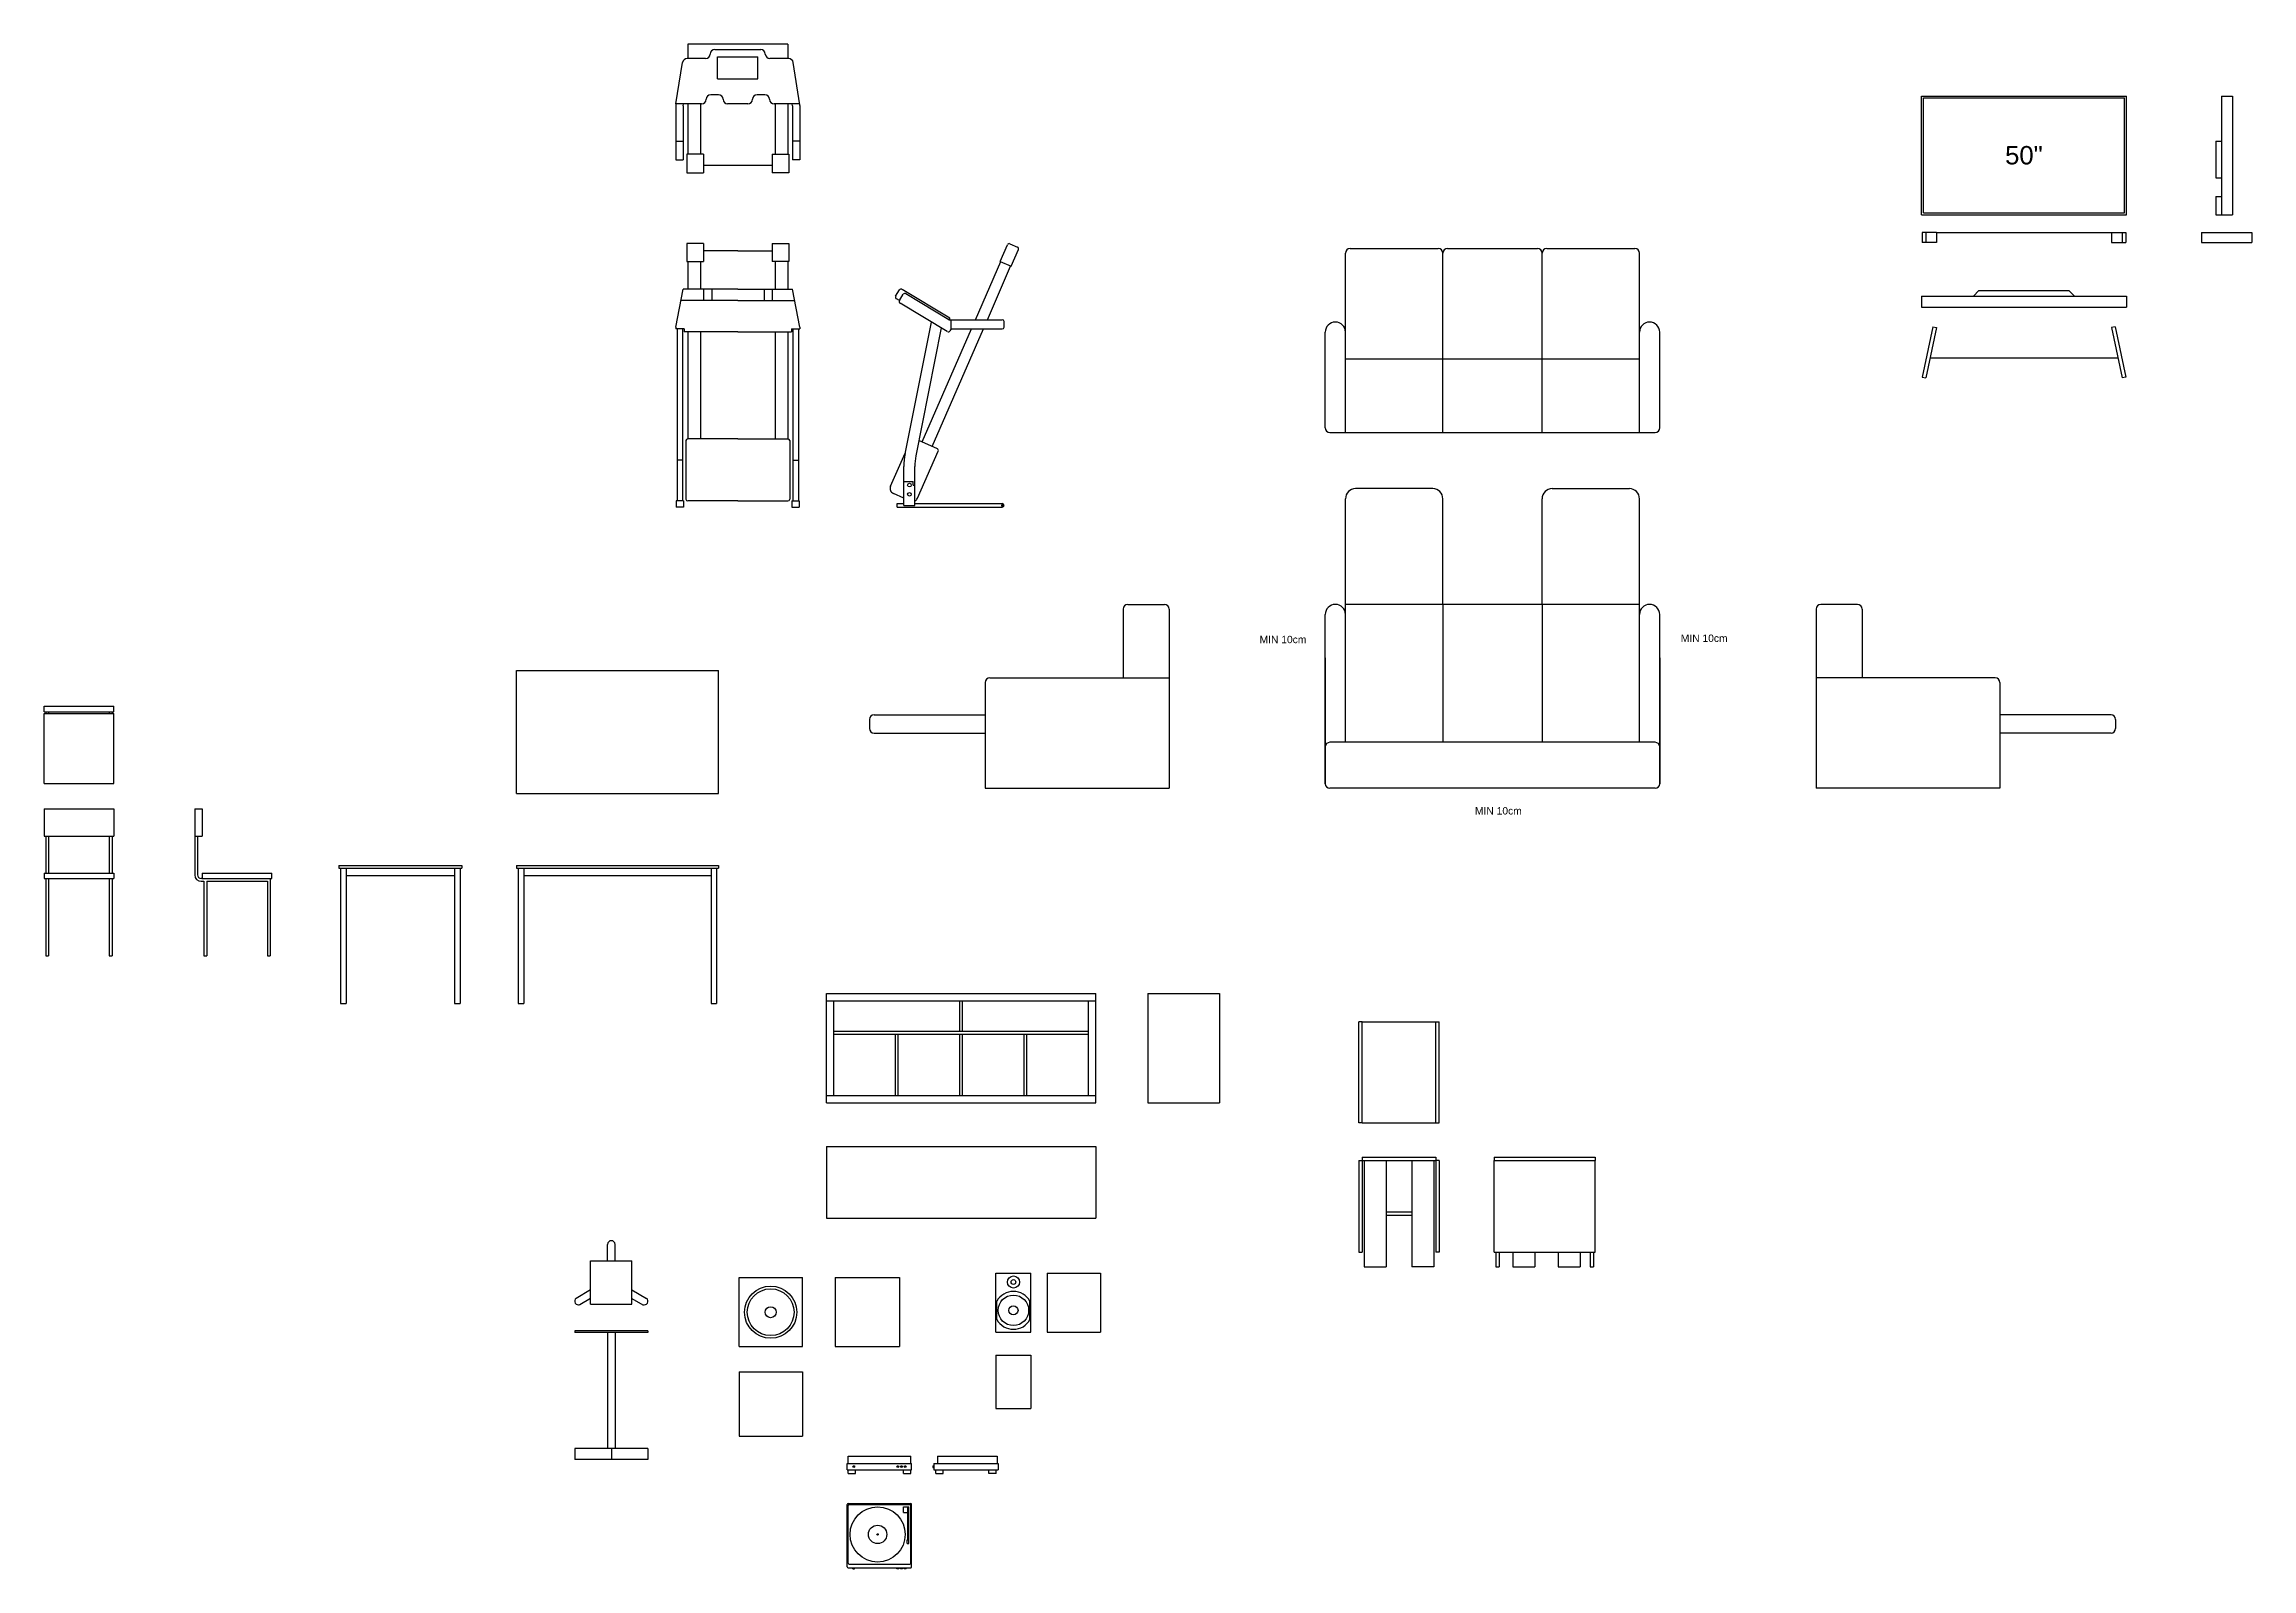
# Model space of a CAD drawing. Header units: millimetres. Extents: x 276 to 3422, y -1188 to 1441.
# Drawn here: x 276 to 1478, y 611 to 1441 of the extents above; entities that cross this region are included whole.
import ezdxf
from ezdxf.lldxf.tags import DXFTag

# ---------------------------------------------------------------- set-up
doc = ezdxf.new("R2010")
doc.units = ezdxf.units.MM
tags = doc.linetypes.add('03B018', pattern=[5.4, 2.16, -3.24]).pattern_tags.tags
tags[6:7] = [DXFTag(74, 4), DXFTag(75, 0), DXFTag(340, '0'), DXFTag(46, 1.0), DXFTag(50, 0.0), DXFTag(44, 0.0), DXFTag(45, 0.0)]
tags[4:5] = [DXFTag(74, 4), DXFTag(75, 0), DXFTag(340, '0'), DXFTag(46, 1.0), DXFTag(50, 0.0), DXFTag(44, 0.0), DXFTag(45, 0.0)]

msp = doc.modelspace()

# ---------------------------------------------------------------- texts
at = {"attachment_point": 5}
for s, insert, char_height, width in [('{\\fArial|b0|i0|c238|p0;50"}', (1353.5, 1380.3), 10, 109.5), ('{\\fArial|b0|i0|c238|p0;MIN 10cm}', (950.3, 1116.9), 4, 33.961), ('{\\fArial|b0|i0|c238|p0;MIN 10cm}', (1179.5, 1117.6), 4, 33.961), ('{\\fArial|b0|i0|c238|p0;MIN 10cm}', (1067.5, 1023.7), 4, 33.961)]:
    msp.add_mtext(s, dxfattribs=dict(at, insert=insert, char_height=char_height, width=width))

# ---------------------------------------------------------------- linework, layer by layer
for p, q in [((619.9, 1408.3), (623.6, 1430.8)), ((636.1, 1432.9), (626, 1432.9)), ((680.9, 1440.8), (626.4, 1440.8)), ((626.4, 1440.8), (626.4, 1432.9)), ((638.6, 1435.4), (638.6, 1435.4)), ((641.1, 1437.9), (666.1, 1437.9)), ((642.6, 1433.9), (664.6, 1433.9)), ((642.6, 1421.9), (642.6, 1433.9)), ((664.6, 1421.9), (664.6, 1433.9)), ((668.6, 1435.4), (668.6, 1435.4)), ((681.3, 1432.9), (671.1, 1432.9)), ((680.9, 1440.8), (680.9, 1432.9)), ((687.4, 1407.8), (683.7, 1430.8)), ((642.6, 1421.9), (664.6, 1421.9)), ((633.9, 1408.3), (619.9, 1408.3)), ((619.9, 1408.3), (619.9, 1377.9)), ((623.9, 1407.2), (624.1, 1408.3)), ((623.9, 1407.2), (623.9, 1377.9)), ((626.4, 1408.3), (626.4, 1380.9)), ((633.4, 1408.3), (633.4, 1380.9)), ((636.4, 1410.8), (636.4, 1410.8)), ((643.1, 1413.3), (638.9, 1413.3)), ((645.6, 1410.8), (645.6, 1410.8)), ((659.1, 1408.3), (648.1, 1408.3)), ((661.6, 1410.8), (661.6, 1410.8)), ((668.4, 1413.3), (664.1, 1413.3)), ((670.9, 1410.8), (670.9, 1410.8)), ((687.3, 1408.3), (673.4, 1408.3)), ((673.9, 1408.3), (673.9, 1380.9)), ((680.9, 1408.3), (680.9, 1380.9)), ((683.4, 1407.2), (683.2, 1408.3)), ((683.4, 1407.2), (683.4, 1377.9)), ((687.4, 1407.4), (687.4, 1377.9)), ((1297.8, 1348), (1297.8, 1412.5)), ((1297.8, 1412.5), (1409.3, 1412.5)), ((1298.8, 1349), (1298.8, 1411.5)), ((1298.8, 1411.5), (1408.3, 1411.5)), ((1408.3, 1349), (1408.3, 1411.5)), ((1409.3, 1348), (1409.3, 1412.5)), ((1461, 1412.5), (1467, 1412.5)), ((1461, 1412.5), (1461, 1348)), ((1467, 1412.5), (1467, 1348)), ((619.9, 1388), (623.9, 1388)), ((687.4, 1388), (683.4, 1388)), ((1458, 1388), (1461, 1388)), ((1458, 1388), (1458, 1368)), ((619.9, 1377.9), (623.9, 1377.9)), ((625.9, 1380.9), (625.9, 1370.8)), ((634.9, 1380.9), (625.9, 1380.9)), ((625.9, 1370.8), (634.9, 1370.8)), ((634.9, 1380.9), (634.9, 1370.8)), ((672.4, 1374.8), (634.9, 1374.8)), ((672.4, 1380.9), (672.4, 1370.8)), ((672.4, 1380.9), (681.4, 1380.9)), ((681.4, 1370.8), (672.4, 1370.8)), ((681.4, 1380.9), (681.4, 1370.8)), ((687.4, 1377.9), (683.4, 1377.9)), ((1458, 1368), (1461, 1368)), ((1458, 1358), (1461, 1358)), ((1458, 1358), (1458, 1348)), ((1297.8, 1348), (1409.3, 1348)), ((1298.8, 1349), (1408.3, 1349)), ((1458, 1348), (1467, 1348)), ((1305.9, 1338.3), (1298.1, 1338.3)), ((1298.1, 1338.3), (1298.1, 1332.8)), ((1300.1, 1338.3), (1300.1, 1332.8)), ((1305.9, 1338.3), (1305.9, 1332.8)), ((1305.9, 1338.3), (1401.1, 1338.3)), ((1401.1, 1338.3), (1408.9, 1338.3)), ((1401.1, 1338.3), (1401.1, 1332.8)), ((1406.9, 1338.3), (1406.9, 1332.8)), ((1408.9, 1338.3), (1408.9, 1332.8)), ((1450.1, 1338.3), (1477.5, 1338.3)), ((1450.1, 1338.3), (1450.1, 1332.8)), ((1477.5, 1338.3), (1477.5, 1332.8)), ((634.9, 1332.3), (625.9, 1332.3)), ((625.9, 1332.3), (625.9, 1322.6)), ((625.9, 1322.6), (634.9, 1322.6)), ((626.4, 1322.6), (626.4, 1307.5)), ((633.4, 1322.6), (633.4, 1307.5)), ((634.9, 1332.3), (634.9, 1322.6)), ((653.6, 1328.3), (634.9, 1328.3)), ((653.6, 1328.3), (672.4, 1328.3)), ((672.4, 1332.3), (681.4, 1332.3)), ((672.4, 1332.3), (672.4, 1322.6)), ((681.4, 1322.6), (672.4, 1322.6)), ((673.9, 1322.6), (673.9, 1307.5)), ((680.9, 1322.6), (680.9, 1307.5)), ((681.4, 1332.3), (681.4, 1322.6)), ((782.9, 1290.9), (796.7, 1322.5)), ((796.4, 1322.6), (800.4, 1331.7)), ((796.4, 1322.6), (802.3, 1320)), ((801.7, 1332.2), (805.9, 1330.4)), ((802.3, 1320), (806.4, 1329.1)), ((984.3, 1229.6), (984.3, 1327.1)), ((986.8, 1329.6), (1034.8, 1329.6)), ((1037.3, 1229.6), (1037.3, 1327.1)), ((1039.8, 1329.6), (1088.8, 1329.6)), ((1091.3, 1229.6), (1091.3, 1327.1)), ((1093.8, 1329.6), (1141.8, 1329.6)), ((1144.3, 1229.6), (1144.3, 1327.1)), ((1305.9, 1332.8), (1298.1, 1332.8)), ((1401.1, 1332.8), (1408.9, 1332.8)), ((1450.1, 1332.8), (1477.5, 1332.8)), ((789.5, 1290.9), (802.1, 1320)), ((619.9, 1286.9), (623.9, 1307.5)), ((653.6, 1301.3), (622.7, 1301.3)), ((653.6, 1307.5), (623.9, 1307.5)), ((634.9, 1307.5), (634.9, 1301.3)), ((639.4, 1307.5), (639.4, 1301.3)), ((653.6, 1307.5), (683.4, 1307.5)), ((653.6, 1301.3), (684.6, 1301.3)), ((667.9, 1307.5), (667.9, 1301.3)), ((672.4, 1307.5), (672.4, 1301.3)), ((687.4, 1286.9), (683.4, 1307.5)), ((739.5, 1303.7), (741.6, 1307.1)), ((741.6, 1301.3), (739.9, 1302.3)), ((741.6, 1301.3), (743.6, 1304.7)), ((767.6, 1284.5), (741.9, 1299.9)), ((769, 1291.8), (743, 1307.4)), ((768.5, 1290.9), (745, 1305)), ((1297.8, 1303.7), (1297.8, 1297.7)), ((1297.8, 1303.7), (1409.3, 1303.7)), ((1297.8, 1297.7), (1409.3, 1297.7)), ((1326, 1303.7), (1329, 1306.7)), ((1329, 1306.7), (1378, 1306.7)), ((1381, 1303.7), (1378, 1306.7)), ((1409.3, 1303.7), (1409.3, 1297.7)), ((619.9, 1286.9), (619.9, 1285.9)), ((624.4, 1285.9), (619.9, 1285.9)), ((620.6, 1285.9), (620.6, 1192.3)), ((623.6, 1285.9), (623.6, 1192.3)), ((624.4, 1285.9), (624.4, 1284.3)), ((682.9, 1285.9), (687.4, 1285.9)), ((682.9, 1285.9), (682.9, 1284.3)), ((683.6, 1285.9), (683.6, 1192.3)), ((686.6, 1285.9), (686.6, 1192.3)), ((687.4, 1286.9), (687.4, 1285.9)), ((744.7, 1218), (759, 1289.6)), ((750.6, 1216.9), (764.5, 1286.4)), ((753.9, 1224.4), (780.8, 1285.9)), ((759.4, 1221.9), (787.3, 1285.9)), ((769, 1291.8), (768.5, 1290.9)), ((768.5, 1290.9), (797.5, 1290.9)), ((769.7, 1285.9), (769, 1284.8)), ((769.7, 1285.9), (769.7, 1290.9)), ((769.7, 1285.9), (797.5, 1285.9)), ((798.5, 1286.9), (798.5, 1289.9)), ((1303.9, 1287), (1298.1, 1259.6)), ((1305.9, 1286.6), (1300.1, 1259.2)), ((1303.9, 1287), (1305.9, 1286.6)), ((1403.1, 1287), (1401.1, 1286.6)), ((1401.1, 1286.6), (1406.9, 1259.2)), ((1403.1, 1287), (1408.9, 1259.6)), ((653.6, 1284.3), (624.4, 1284.3)), ((626.4, 1284.3), (626.4, 1226.1)), ((633.4, 1284.3), (633.4, 1226.1)), ((653.6, 1284.3), (682.9, 1284.3)), ((673.9, 1284.3), (673.9, 1226.1)), ((680.9, 1284.3), (680.9, 1226.1)), ((973.3, 1232.1), (973.3, 1284.1)), ((1155.3, 1232.1), (1155.3, 1284.1)), ((984.3, 1269.6), (1144.3, 1269.6)), ((1302.4, 1270.1), (1404.6, 1270.1)), ((1298.1, 1259.6), (1300.1, 1259.2)), ((1408.9, 1259.6), (1406.9, 1259.2)), ((653.6, 1226.1), (626.4, 1226.1)), ((653.6, 1226.1), (680.9, 1226.1)), ((975.8, 1229.6), (1152.8, 1229.6)), ((623.6, 1214.5), (620.6, 1214.5)), ((625.4, 1225.1), (625.4, 1193.3)), ((681.9, 1225.1), (681.9, 1193.3)), ((683.6, 1214.5), (686.6, 1214.5)), ((736.7, 1200.3), (744.7, 1218.3)), ((751.4, 1193.8), (762.7, 1219.3)), ((762.2, 1220.7), (752.2, 1225.1)), ((744, 1202.9), (744, 1211)), ((744, 1189.9), (744, 1202.9)), ((744, 1202.9), (749, 1202.9)), ((749, 1200.9), (749, 1202.9)), ((750, 1200.9), (750, 1211)), ((624.1, 1192.3), (620.1, 1192.3)), ((620.1, 1192.3), (620.1, 1188.9)), ((624.1, 1192.3), (624.1, 1188.9)), ((653.6, 1192.3), (626.4, 1192.3)), ((653.6, 1192.3), (680.9, 1192.3)), ((683.1, 1192.3), (687.1, 1192.3)), ((683.1, 1192.3), (683.1, 1188.9)), ((687.1, 1192.3), (687.1, 1188.9)), ((744, 1193.8), (738.3, 1196.3)), ((740.4, 1190.9), (744, 1190.9)), ((740.4, 1188.9), (740.4, 1190.9)), ((744, 1189.9), (750, 1189.9)), ((749, 1200.9), (750, 1200.9)), ((750, 1189.9), (750, 1200.9)), ((750, 1190.9), (797.5, 1190.9)), ((797.5, 1190.2), (797.5, 1190.9)), ((797.5, 1188.9), (797.5, 1189.7)), ((624.1, 1188.9), (620.1, 1188.9)), ((683.1, 1188.9), (687.1, 1188.9)), ((740.4, 1188.9), (797.5, 1188.9)), ((863.3, 1133.5), (863.3, 1096)), ((865.8, 1136), (885.8, 1136)), ((888.3, 1133.5), (888.3, 1036)), ((973.3, 1038.5), (973.3, 1130.5)), ((984.3, 1061), (984.3, 1136)), ((1144.3, 1136), (984.3, 1136)), ((1037.3, 1136), (1037.3, 1061)), ((1091.3, 1136), (1091.3, 1061)), ((1144.3, 1061), (1144.3, 1136)), ((1155.3, 1038.5), (1155.3, 1130.5)), ((1155.3, 1038.5), (1155.3, 1130.5)), ((1240.4, 1133.5), (1240.4, 1036)), ((1262.9, 1136), (1242.9, 1136)), ((1265.4, 1133.5), (1265.4, 1096)), ((973.3, 1107), (973.3, 1038.5)), ((1155.3, 1107), (1155.3, 1038.5)), ((533.1, 1033.1), (533.1, 1100.1)), ((533.1, 1100.1), (643.1, 1100.1)), ((643.1, 1033.1), (643.1, 1100.1)), ((788.3, 1093.5), (788.3, 1036)), ((790.8, 1096), (888.3, 1096)), ((1337.9, 1096), (1240.4, 1096)), ((1340.4, 1093.5), (1340.4, 1036)), ((276.1, 1080.6), (314.1, 1080.6)), ((276.1, 1077.6), (276.1, 1080.6)), ((276.1, 1077.6), (314.1, 1077.6)), ((276.1, 1038.6), (276.1, 1076.6)), ((276.1, 1076.6), (314.1, 1076.6)), ((277.1, 1077.6), (277.1, 1076.6)), ((278.6, 1077.6), (278.6, 1076.6)), ((311.6, 1077.6), (311.6, 1076.6)), ((313.1, 1077.6), (313.1, 1076.6)), ((314.1, 1077.6), (314.1, 1080.6)), ((314.1, 1038.6), (314.1, 1076.6)), ((1152.8, 1061), (975.8, 1061)), ((276.1, 1038.6), (314.1, 1038.6)), ((788.3, 1036), (888.3, 1036)), ((1152.8, 1036), (975.8, 1036)), ((1152.8, 1036), (975.8, 1036)), ((1340.4, 1036), (1240.4, 1036)), ((276.1, 1024.9), (314.1, 1024.9)), ((276.1, 1024.9), (276.1, 1009.9)), ((314.1, 1024.9), (314.1, 1009.9)), ((358.1, 1024.9), (362.1, 1024.9)), ((358.1, 1024.9), (358.1, 1009.9)), ((362.1, 1024.9), (362.1, 1009.9)), ((533.1, 1033.1), (643.1, 1033.1)), ((276.1, 1009.9), (314.1, 1009.9)), ((277.1, 1009.9), (277.1, 989.9)), ((278.6, 1009.9), (278.6, 989.9)), ((311.6, 1009.9), (311.6, 989.9)), ((313.1, 1009.9), (313.1, 989.9)), ((358.1, 1009.9), (362.1, 1009.9)), ((358.1, 1009.9), (358.1, 988.9)), ((359.6, 1009.9), (359.6, 988.9)), ((276.1, 989.9), (314.1, 989.9)), ((276.1, 989.9), (276.1, 986.9)), ((276.1, 986.9), (314.1, 986.9)), ((277.1, 986.9), (277.1, 944.9)), ((278.6, 986.9), (278.6, 944.9)), ((311.6, 986.9), (311.6, 944.9)), ((313.1, 986.9), (313.1, 944.9)), ((314.1, 989.9), (314.1, 986.9)), ((362.1, 986.9), (361.6, 986.9)), ((361.6, 985.4), (363.1, 985.4)), ((362.1, 989.9), (400.1, 989.9)), ((362.1, 989.9), (362.1, 986.9)), ((362.1, 986.9), (400.1, 986.9)), ((363.1, 985.4), (363.1, 944.9)), ((364.6, 985.4), (364.6, 944.9)), ((364.6, 985.4), (397.6, 985.4)), ((397.6, 985.4), (397.6, 944.9)), ((399.1, 986.9), (399.1, 944.9)), ((400.1, 986.9), (400.1, 989.9)), ((436.5, 994), (436.5, 992.5)), ((436.5, 994), (503.5, 994)), ((436.5, 992.5), (503.5, 992.5)), ((437.5, 992.5), (437.5, 919)), ((440.5, 992.5), (440.5, 919)), ((440.5, 988.5), (499.5, 988.5)), ((499.5, 992.5), (499.5, 919)), ((502.5, 992.5), (502.5, 919)), ((503.5, 994), (503.5, 992.5)), ((533.1, 994), (533.1, 992.5)), ((533.1, 994), (643.1, 994)), ((533.1, 992.5), (643.1, 992.5)), ((534.1, 992.5), (534.1, 919)), ((537.1, 992.5), (537.1, 919)), ((537.1, 988.5), (639.1, 988.5)), ((639.1, 992.5), (639.1, 919)), ((642.1, 992.5), (642.1, 919)), ((643.1, 994), (643.1, 992.5)), ((277.1, 944.9), (278.6, 944.9)), ((311.6, 944.9), (313.1, 944.9)), ((363.1, 944.9), (364.6, 944.9)), ((397.6, 944.9), (399.1, 944.9)), ((437.5, 919), (440.5, 919)), ((499.5, 919), (502.5, 919)), ((534.1, 919), (537.1, 919)), ((639.1, 919), (642.1, 919)), ((701.9, 864.8), (701.9, 924.3)), ((701.9, 924.3), (848.4, 924.3)), ((701.9, 920.3), (848.4, 920.3)), ((705.9, 868.8), (705.9, 920.3)), ((774.4, 903.8), (774.4, 920.3)), ((775.9, 903.8), (775.9, 920.3)), ((844.4, 868.8), (844.4, 920.3)), ((848.4, 864.8), (848.4, 924.3)), ((876.7, 924.3), (915.7, 924.3)), ((876.7, 924.3), (876.7, 864.8)), ((915.7, 924.3), (915.7, 864.8)), ((705.9, 903.8), (844.4, 903.8)), ((705.9, 902.3), (844.4, 902.3)), ((739.4, 868.8), (739.4, 902.3)), ((740.9, 868.8), (740.9, 902.3)), ((774.4, 868.8), (774.4, 902.3)), ((775.9, 868.8), (775.9, 902.3)), ((809.4, 868.8), (809.4, 902.3)), ((810.9, 868.8), (810.9, 902.3)), ((991.6, 854), (991.6, 909)), ((993.4, 909), (991.6, 909)), ((993.4, 854), (993.4, 909)), ((993.4, 909), (1033.4, 909)), ((1033.4, 854), (1033.4, 909)), ((1033.4, 854), (1033.4, 909)), ((1033.4, 909), (1035.2, 909)), ((1035.2, 854), (1035.2, 909)), ((701.9, 868.8), (848.4, 868.8)), ((701.9, 864.8), (848.4, 864.8)), ((876.7, 864.8), (915.7, 864.8)), ((993.4, 854), (991.6, 854)), ((993.4, 854), (1033.4, 854)), ((1033.4, 854), (1035.2, 854)), ((701.9, 841.2), (701.9, 802.2)), ((701.9, 841.2), (848.4, 841.2)), ((848.4, 841.2), (848.4, 802.2)), ((991.6, 833.6), (991.6, 783.6)), ((991.6, 833.6), (993.4, 833.6)), ((993.4, 835.4), (1033.4, 835.4)), ((993.4, 835.4), (993.4, 833.6)), ((993.4, 833.6), (993.4, 783.6)), ((993.4, 833.6), (1033.4, 833.6)), ((994.4, 833.6), (994.4, 775.6)), ((1006.4, 833.6), (1006.4, 775.6)), ((1020.4, 833.6), (1020.4, 775.6)), ((1032.4, 833.6), (1032.4, 775.6)), ((1033.4, 835.4), (1033.4, 833.6)), ((1033.4, 833.6), (1033.4, 783.6)), ((1035.2, 833.6), (1033.4, 833.6)), ((1035.2, 833.6), (1035.2, 783.6)), ((1065.2, 835.4), (1120.2, 835.4)), ((1065.2, 835.4), (1065.2, 833.6)), ((1065.2, 833.6), (1120.2, 833.6)), ((1065.2, 783.6), (1065.2, 833.6)), ((1120.2, 835.4), (1120.2, 833.6)), ((1120.2, 783.6), (1120.2, 833.6)), ((1006.4, 805.6), (1020.4, 805.6)), ((701.9, 802.2), (848.4, 802.2)), ((1006.4, 803.8), (1020.4, 803.8)), ((582.8, 778.9), (582.8, 787.9)), ((586.8, 778.9), (586.8, 787.9)), ((991.6, 783.6), (993.4, 783.6)), ((1035.2, 783.6), (1033.4, 783.6)), ((1065.2, 783.6), (1120.2, 783.6)), ((1066.2, 783.6), (1066.2, 775.6)), ((1068, 783.6), (1068, 775.6)), ((1075.4, 783.6), (1075.4, 775.6)), ((1087.4, 783.6), (1087.4, 775.6)), ((1100, 783.6), (1100, 775.6)), ((1112, 783.6), (1112, 775.6)), ((1117.4, 783.6), (1117.4, 775.6)), ((1119.2, 783.6), (1119.2, 775.6)), ((573.5, 755.4), (573.5, 778.9)), ((573.5, 778.9), (596, 778.9)), ((596, 755.4), (596, 778.9)), ((654.3, 732.3), (654.3, 769.8)), ((654.3, 769.8), (688.8, 769.8)), ((688.8, 732.3), (688.8, 769.8)), ((706.6, 769.8), (741.6, 769.8)), ((706.6, 769.8), (706.6, 732.3)), ((741.6, 769.8), (741.6, 732.3)), ((794.1, 740.2), (794.1, 772.2)), ((794.1, 772.2), (813.1, 772.2)), ((813.1, 740.2), (813.1, 772.2)), ((822, 772.2), (851, 772.2)), ((822, 772.2), (822, 740.2)), ((851, 772.2), (851, 740.2)), ((994.4, 775.6), (1006.4, 775.6)), ((1032.4, 775.6), (1020.4, 775.6)), ((1066.2, 775.6), (1068, 775.6)), ((1075.4, 775.6), (1087.4, 775.6)), ((1100, 775.6), (1112, 775.6)), ((1117.4, 775.6), (1119.2, 775.6)), ((573.5, 763.1), (565.6, 758.5)), ((573.5, 758.5), (567.6, 755)), ((596, 763.1), (604, 758.5)), ((596, 758.5), (602, 755)), ((794.6, 747), (794.6, 757)), ((812.6, 747), (812.6, 757)), ((573.5, 755.4), (596, 755.4)), ((604.7, 740.9), (564.9, 740.9)), ((564.9, 740.9), (564.9, 739.9)), ((604.7, 739.9), (564.9, 739.9)), ((582.8, 739.9), (582.8, 676.9)), ((586.8, 739.9), (586.8, 676.9)), ((604.7, 740.9), (604.7, 739.9)), ((794.1, 740.2), (813.1, 740.2)), ((822, 740.2), (851, 740.2)), ((654.3, 732.3), (688.8, 732.3)), ((706.6, 732.3), (741.6, 732.3)), ((794.1, 727.6), (794.1, 698.6)), ((794.1, 727.6), (813.1, 727.6)), ((813.1, 727.6), (813.1, 698.6)), ((654.3, 718.5), (654.3, 683.5)), ((654.3, 718.5), (688.8, 718.5)), ((688.8, 718.5), (688.8, 683.5)), ((794.1, 698.6), (813.1, 698.6)), ((604.7, 676.9), (564.9, 676.9)), ((564.9, 676.9), (564.9, 670.9)), ((584.8, 676.9), (584.8, 670.9)), ((604.7, 676.9), (604.7, 670.9)), ((654.3, 683.5), (688.8, 683.5)), ((604.7, 670.9), (564.9, 670.9)), ((713.2, 665.2), (713.2, 668.7)), ((713.2, 668.7), (748.2, 668.7)), ((713.2, 665.2), (748.2, 665.2)), ((713.7, 672.7), (747.7, 672.7)), ((713.7, 668.7), (713.7, 672.7)), ((713.7, 663.2), (713.7, 665.2)), ((713.7, 663.2), (717.7, 663.2)), ((717.7, 663.2), (717.7, 665.2)), ((743.7, 663.2), (743.7, 665.2)), ((743.7, 663.2), (747.7, 663.2)), ((747.7, 668.7), (747.7, 672.7)), ((747.7, 663.2), (747.7, 665.2)), ((748.2, 665.2), (748.2, 668.7)), ((759.8, 667.5), (759.8, 666.5)), ((759.8, 667.5), (760.3, 667.5)), ((759.8, 666.5), (760.3, 666.5)), ((760.3, 668.7), (795.3, 668.7)), ((760.3, 668.7), (760.3, 665.2)), ((760.3, 665.2), (795.3, 665.2)), ((761.3, 663.2), (761.3, 665.2)), ((761.3, 663.2), (765.3, 663.2)), ((762.3, 672.7), (794.8, 672.7)), ((762.3, 672.7), (762.3, 668.7)), ((765.3, 663.2), (765.3, 665.2)), ((790.3, 663.2), (790.3, 665.2)), ((794.3, 663.2), (790.3, 663.2)), ((794.3, 663.2), (794.3, 665.2)), ((794.8, 672.7), (794.8, 668.7)), ((795.3, 668.7), (795.3, 665.2)), ((713.2, 612.4), (713.2, 646.4)), ((713.7, 646.9), (747.7, 646.9)), ((713.7, 614.4), (713.7, 645.9)), ((714.2, 646.4), (747.2, 646.4)), ((743.7, 645.1), (746.7, 645.1)), ((743.7, 642.1), (743.7, 645.1)), ((743.7, 642.1), (746.2, 642.1)), ((746.2, 627.1), (746.2, 645.1)), ((746.7, 625.1), (746.7, 645.1)), ((747.7, 614.4), (747.7, 645.9)), ((748.2, 612.4), (748.2, 646.4)), ((745.7, 625.1), (745.7, 627.1)), ((745.7, 627.1), (746.7, 627.1)), ((745.7, 625.1), (746.7, 625.1)), ((714.2, 613.9), (747.2, 613.9)), ((713.7, 611.9), (747.7, 611.9)), ((716.2, 611.4), (716.2, 611.9)), ((716.2, 611.4), (717.2, 611.4)), ((717.2, 611.4), (717.2, 611.9)), ((740.2, 611.4), (740.2, 611.9)), ((741.2, 611.4), (740.2, 611.4)), ((741.2, 611.4), (741.2, 611.9)), ((742.2, 611.4), (742.2, 611.9)), ((743.2, 611.4), (742.2, 611.4)), ((743.2, 611.4), (743.2, 611.9)), ((744.2, 611.4), (744.2, 611.9)), ((745.2, 611.4), (744.2, 611.4)), ((745.2, 611.4), (745.2, 611.9))]:
    msp.add_line(p, q)
at = {"linetype": '03B018'}
for p, q in [((984.3, 1136), (984.3, 1193.5)), ((1031.8, 1199), (989.8, 1199)), ((1037.3, 1136), (1037.3, 1193.5)), ((1091.3, 1136), (1091.3, 1193.5)), ((1096.8, 1199), (1138.8, 1199)), ((1144.3, 1136), (1144.3, 1193.5)), ((725.3, 1073.5), (725.3, 1068.5)), ((727.8, 1076), (788.3, 1076)), ((1400.9, 1076), (1340.4, 1076)), ((1403.4, 1073.5), (1403.4, 1068.5)), ((727.8, 1066), (788.3, 1066)), ((1400.9, 1066), (1340.4, 1066))]:
    msp.add_line(p, q, dxfattribs=at)
for centre, radius in [((747, 1200.9), 1), ((747, 1195.9), 1), ((797.5, 1189.9), 0.25), ((803.6, 767.4), 3.3), ((671.5, 751), 14.2), ((671.5, 751), 12.7), ((803.6, 752), 8.3), ((803.6, 767.4), 1.3), ((671.5, 751), 3), ((803.6, 752), 2.5), ((716.7, 667), 0.5), ((740.7, 667), 0.5), ((742.7, 667), 0.5), ((744.7, 667), 0.5), ((729.7, 630.1), 15), ((729.7, 630.1), 5), ((729.7, 630.1), 0.35)]:
    msp.add_circle(centre, radius)
for centre, radius, start, end in [((626, 1430.4), 2.5, 90, 170.773), ((636.1, 1435.4), 2.5, 270, 0), ((641.1, 1435.4), 2.5, 90, 180), ((666.1, 1435.4), 2.5, 0, 90), ((671.1, 1435.4), 2.5, 180, 270), ((681.3, 1430.4), 2.5, 8.9795, 90), ((633.9, 1410.8), 2.5, 270, 0), ((638.9, 1410.8), 2.5, 90, 180), ((643.1, 1410.8), 2.5, 0, 90), ((648.1, 1410.8), 2.5, 180, 270), ((659.1, 1410.8), 2.5, 270, 0), ((664.1, 1410.8), 2.5, 90, 180), ((668.4, 1410.8), 2.5, 0, 90), ((673.4, 1410.8), 2.5, 180, 270), ((684.9, 1407.4), 2.5, 0, 8.9795), ((801.3, 1331.3), 1, 66, 156), ((805.4, 1329.5), 1, 336, 66), ((986.8, 1327.1), 2.5, 90, 180), ((1034.8, 1327.1), 2.5, 0, 90), ((1039.8, 1327.1), 2.5, 90, 180), ((1088.8, 1327.1), 2.5, 0, 90), ((1093.8, 1327.1), 2.5, 90, 180), ((1141.8, 1327.1), 2.5, 0, 90), ((740.4, 1303.1), 1, 149.0362, 239.0362), ((742.4, 1300.7), 1, 149.0362, 239.0362), ((742.4, 1306.6), 1, 59.0362, 149.0362), ((744.5, 1304.2), 1, 59.0362, 149.0362), ((797.5, 1289.9), 1, 0, 90), ((797.5, 1286.9), 1, 270, 0), ((978.8, 1284.1), 5.5, 0, 180), ((1149.8, 1284.1), 5.5, 0, 180), ((768.2, 1285.3), 1, 239.0362, 329.0362), ((626.4, 1225.1), 1, 90, 180), ((680.9, 1225.1), 1, 0, 90), ((975.8, 1232.1), 2.5, 180, 270), ((1152.8, 1232.1), 2.5, 270, 0), ((780, 1211), 36, 168.6901, 180), ((780, 1211), 30, 168.6901, 180), ((761.8, 1219.8), 1, 336, 66), ((626.4, 1193.3), 1, 180, 270), ((680.9, 1193.3), 1, 270, 0), ((739.5, 1199.1), 3, 156, 246), ((748.6, 1195), 3, 297.4437, 336), ((797.5, 1189.9), 1, 270, 90), ((797.5, 1189.9), 0.5, 270, 90), ((865.8, 1133.5), 2.5, 90, 180), ((885.8, 1133.5), 2.5, 0, 90), ((978.8, 1130.5), 5.5, 0, 180), ((1149.8, 1130.5), 5.5, 0, 180), ((1242.9, 1133.5), 2.5, 90, 180), ((1262.9, 1133.5), 2.5, 0, 90), ((790.8, 1093.5), 2.5, 90, 180), ((1337.9, 1093.5), 2.5, 0, 90), ((975.8, 1058.5), 2.5, 90, 180), ((1152.8, 1058.5), 2.5, 0, 90), ((975.8, 1038.5), 2.5, 180, 270), ((1152.8, 1038.5), 2.5, 270, 0), ((361.6, 988.9), 3.5, 180, 270), ((361.6, 988.9), 2, 180, 270), ((584.8, 787.9), 2, 0, 180), ((566.9, 757), 2.04, 130.3859, 288.831), ((602.7, 757), 2.04, 251.169, 49.6141), ((803.6, 752), 10.3, 29.0983, 150.9017), ((803.6, 752), 10.3, 209.0983, 330.9017), ((713.7, 646.4), 0.5, 90, 180), ((714.2, 645.9), 0.5, 90, 180), ((747.2, 645.9), 0.5, 0, 90), ((747.7, 646.4), 0.5, 0, 90), ((714.2, 614.4), 0.5, 180, 270), ((747.2, 614.4), 0.5, 270, 0), ((713.7, 612.4), 0.5, 180, 270), ((747.7, 612.4), 0.5, 270, 0)]:
    msp.add_arc(centre, radius, start, end)
for centre, radius, start, end in [((989.8, 1193.5), 5.5, 90, 180), ((1031.8, 1193.5), 5.5, 0, 90), ((1096.8, 1193.5), 5.5, 90, 180), ((1138.8, 1193.5), 5.5, 0, 90), ((727.8, 1073.5), 2.5, 90, 180), ((1400.9, 1073.5), 2.5, 0, 90), ((727.8, 1068.5), 2.5, 180, 270), ((1400.9, 1068.5), 2.5, 270, 0)]:
    msp.add_arc(centre, radius, start, end, dxfattribs=at)

msp.set_redraw_order([(e.dxf.handle, doc.entitydb.next_handle()) for e in msp.query("TEXT MTEXT ATTDEF DIMENSION ARC_DIMENSION")])  # texts and dimensions are drawn at this point

doc.saveas('drawing.dxf')
